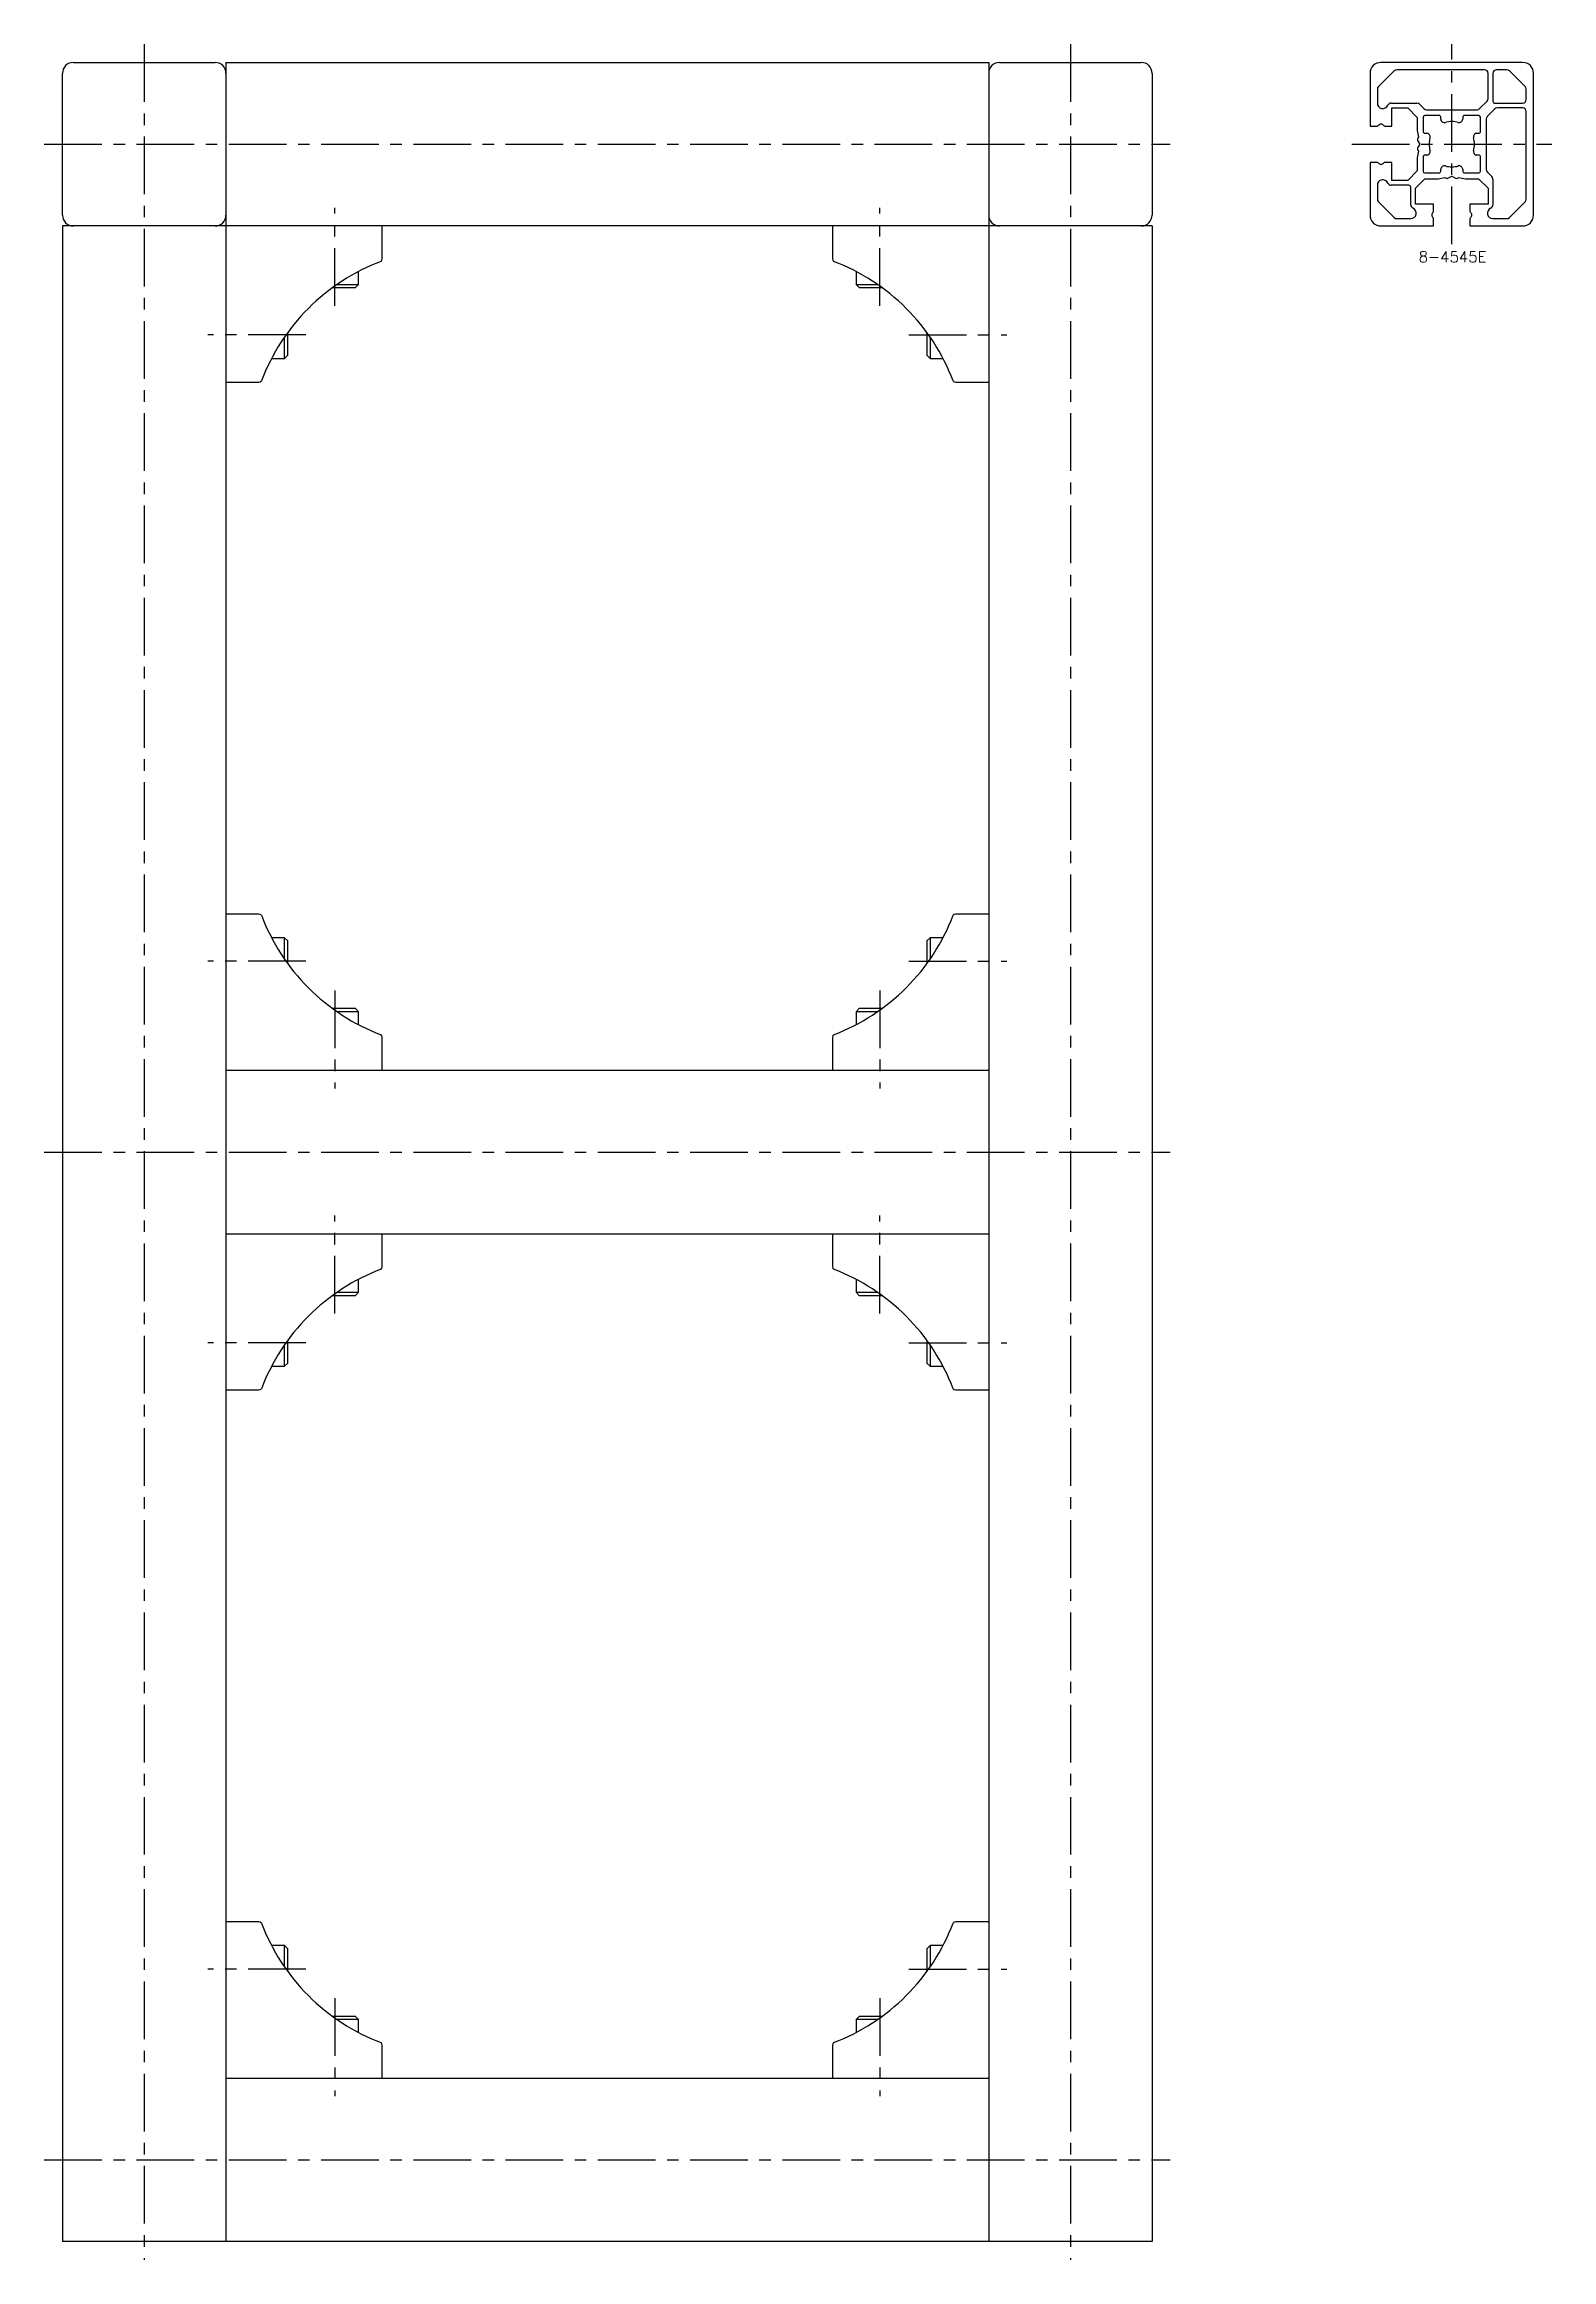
# Model space of a CAD drawing. Extents: x -5 to 776, y -8 to 975.
# Drawn here: x 361 to 776, y 5 to 615 of the extents above; entities that cross this region are included whole.
import ezdxf

# ---------------------------------------------------------------- set-up
doc = ezdxf.new("R2010")
doc.units = 0
doc.header["$LTSCALE"] = 0.5
doc.linetypes.add('CENTER', pattern=[50.8, 31.75, -6.35, 6.35, -6.35])
for name, color, linetype in [('MSM_CENTER', 1, 'CENTER'), ('MSM_CONTINUOUS', 7, 'CONTINUOUS'), ('MSM_PART_NUMBER', 7, 'CONTINUOUS')]:
    doc.layers.add(name, color=color, linetype=linetype)
doc.styles.get("Standard").update_dxf_attribs({"font": 'txt.shx', "height": 3, "bigfont": 'bigfont.shx'})

# ---------------------------------------------------------------- blocks, each defined once
blk = doc.blocks.new('*U10')
at = {"layer": 'MSM_PART_NUMBER'}
blk.add_text('8-4545E', height=3, dxfattribs=at).set_placement((739.39, 554.97))

msp = doc.modelspace()

# ---------------------------------------------------------------- linework, layer by layer
at = {"layer": 'MSM_CENTER'}
for p, q in [((388.5, 615), (388.5, 5)), ((643.5, 615), (643.5, 5)), ((748.5, 560), (748.5, 615)), ((361, 587.5), (671, 587.5)), ((721, 587.5), (776, 587.5)), ((441, 543), (441, 570)), ((591, 543), (591, 570)), ((433, 535), (406, 535)), ((599, 535), (626, 535)), ((433, 362.5), (406, 362.5)), ((599, 362.5), (626, 362.5)), ((441, 354.5), (441, 327.5)), ((591, 354.5), (591, 327.5)), ((361, 310), (671, 310)), ((441, 265.5), (441, 292.5)), ((591, 265.5), (591, 292.5)), ((433, 257.5), (406, 257.5)), ((599, 257.5), (626, 257.5)), ((433, 85), (406, 85)), ((599, 85), (626, 85)), ((441, 77), (441, 50)), ((591, 77), (591, 50)), ((361, 32.5), (671, 32.5))]:
    msp.add_line(p, q, dxfattribs=at)
at = {"layer": 'MSM_CONTINUOUS'}
for p, q in [((369, 610), (408, 610)), ((411, 610), (411, 10)), ((411, 610), (621, 610)), ((621, 610), (621, 10)), ((624, 610), (663, 610)), ((768, 610), (729, 610)), ((366, 568), (366, 607)), ((666, 607), (666, 568)), ((726, 607), (726, 592.5)), ((732.65, 607.71), (728.29, 603.35)), ((757.5, 608), (733.35, 608)), ((758.5, 600.04), (758.5, 607)), ((759.8, 607), (759.8, 599.3)), ((763.65, 608), (760.8, 608)), ((768.71, 603.35), (764.35, 607.71)), ((771, 568), (771, 607)), ((728, 602.65), (728, 598.8)), ((731.79, 598.8), (738.91, 598.8)), ((739.61, 598.51), (740.83, 597.29)), ((756.17, 597.29), (758.21, 599.33)), ((760.3, 598.8), (768, 598.8)), ((769, 599.8), (769, 602.65)), ((726, 592.5), (727.98, 592.5)), ((730.02, 592.5), (732, 592.5)), ((732, 592.5), (732, 597.5)), ((732, 597.5), (736.38, 597.5)), ((736.38, 597.5), (739, 594.88)), ((739, 594.88), (739, 591.29)), ((740.6, 594.9), (740.6, 591.05)), ((744.95, 595.4), (741.1, 595.4)), ((741.54, 597), (755.46, 597)), ((745.5, 594.4), (745.5, 594.85)), ((751.5, 594.85), (751.5, 594.4)), ((755.9, 595.4), (752.05, 595.4)), ((756.4, 591.05), (756.4, 594.9)), ((758, 594.46), (758, 580.54)), ((760.33, 597.21), (758.29, 595.17)), ((768, 597.5), (761.04, 597.5)), ((769, 572.35), (769, 596.5)), ((739, 591.29), (739.3, 589.4)), ((739.3, 585.6), (739, 583.71)), ((739.3, 589.4), (739.1, 589.05)), ((739.1, 588.55), (739.7, 587.5)), ((739.7, 587.5), (739.1, 586.45)), ((739.1, 585.95), (739.3, 585.6)), ((741.15, 590.5), (741.6, 590.5)), ((755.4, 590.5), (755.85, 590.5)), ((727.98, 582.5), (726, 582.5)), ((726, 582.5), (726, 568)), ((732, 582.5), (730.02, 582.5)), ((732, 577.5), (732, 582.5)), ((739, 580.12), (736.38, 577.5)), ((739, 583.71), (739, 580.12)), ((740.6, 583.95), (740.6, 580.1)), ((741.1, 579.6), (744.95, 579.6)), ((741.6, 584.5), (741.15, 584.5)), ((745.5, 580.15), (745.5, 580.6)), ((751.5, 580.6), (751.5, 580.15)), ((752.05, 579.6), (755.9, 579.6)), ((755.85, 584.5), (755.4, 584.5)), ((756.4, 580.1), (756.4, 583.95)), ((758.29, 579.83), (759.51, 578.61)), ((728, 576.2), (728, 572.35)), ((736.7, 576.2), (731.79, 576.2)), ((736.38, 577.5), (732, 577.5)), ((737.2, 570.79), (737.2, 575.7)), ((738.5, 575.38), (741.12, 578)), ((738.5, 571), (738.5, 575.38)), ((741.12, 578), (744.71, 578)), ((744.71, 578), (746.6, 578.3)), ((746.6, 578.3), (746.95, 578.1)), ((747.45, 578.1), (748.5, 578.7)), ((748.5, 578.7), (749.55, 578.1)), ((750.05, 578.1), (750.4, 578.3)), ((750.4, 578.3), (752.29, 578)), ((752.29, 578), (755.88, 578)), ((755.88, 578), (758.5, 575.38)), ((758.5, 575.38), (758.5, 571)), ((759.8, 577.91), (759.8, 570.79)), ((728.29, 571.65), (732.65, 567.29)), ((743.5, 571), (738.5, 571)), ((743.5, 569.02), (743.5, 571)), ((758.5, 571), (753.5, 571)), ((753.5, 571), (753.5, 569.02)), ((764.35, 567.29), (768.71, 571.65)), ((666, 565), (366, 565)), ((366, 565), (366, 10)), ((454, 555.91), (454, 565)), ((578, 565), (578, 555.91)), ((666, 565), (666, 10)), ((729, 565), (743.5, 565)), ((733.35, 567), (737.2, 567)), ((743.5, 565), (743.5, 566.98)), ((753.5, 566.98), (753.5, 565)), ((753.5, 565), (768, 565)), ((759.8, 567), (763.65, 567)), ((447.5, 548.87), (447.5, 552.42)), ((584.5, 552.42), (584.5, 548.87)), ((440.39, 548), (446.63, 548)), ((441.61, 548.87), (447.5, 548.87)), ((446.63, 548), (447.5, 548.87)), ((584.5, 548.87), (585.37, 548)), ((584.5, 548.87), (590.39, 548.87)), ((585.37, 548), (591.61, 548)), ((427.13, 528.5), (427.13, 534.39)), ((428, 529.37), (428, 535.61)), ((604, 535.61), (604, 529.37)), ((604.87, 534.39), (604.87, 528.5)), ((423.58, 528.5), (427.13, 528.5)), ((427.13, 528.5), (428, 529.37)), ((604, 529.37), (604.87, 528.5)), ((604.87, 528.5), (608.42, 528.5)), ((411, 522), (420.09, 522)), ((611.91, 522), (621, 522)), ((420.09, 375.5), (411, 375.5)), ((621, 375.5), (611.91, 375.5)), ((427.13, 369), (423.58, 369)), ((428, 368.13), (427.13, 369)), ((427.13, 363.11), (427.13, 369)), ((428, 361.89), (428, 368.13)), ((604.87, 369), (604, 368.13)), ((604, 368.13), (604, 361.89)), ((608.42, 369), (604.87, 369)), ((604.87, 369), (604.87, 363.11)), ((446.63, 349.5), (440.39, 349.5)), ((447.5, 348.63), (441.61, 348.63)), ((447.5, 348.63), (446.63, 349.5)), ((447.5, 345.08), (447.5, 348.63)), ((585.37, 349.5), (584.5, 348.63)), ((584.5, 348.63), (584.5, 345.08)), ((590.39, 348.63), (584.5, 348.63)), ((591.61, 349.5), (585.37, 349.5)), ((454, 332.5), (454, 341.59)), ((578, 341.59), (578, 332.5)), ((411, 332.5), (621, 332.5)), ((411, 287.5), (621, 287.5)), ((454, 278.41), (454, 287.5)), ((578, 287.5), (578, 278.41)), ((447.5, 271.37), (447.5, 274.92)), ((584.5, 274.92), (584.5, 271.37)), ((440.39, 270.5), (446.63, 270.5)), ((441.61, 271.37), (447.5, 271.37)), ((446.63, 270.5), (447.5, 271.37)), ((584.5, 271.37), (585.37, 270.5)), ((584.5, 271.37), (590.39, 271.37)), ((585.37, 270.5), (591.61, 270.5)), ((427.13, 251), (427.13, 256.89)), ((428, 251.87), (428, 258.11)), ((604, 258.11), (604, 251.87)), ((604.87, 256.89), (604.87, 251)), ((423.58, 251), (427.13, 251)), ((427.13, 251), (428, 251.87)), ((604, 251.87), (604.87, 251)), ((604.87, 251), (608.42, 251)), ((411, 244.5), (420.09, 244.5)), ((611.91, 244.5), (621, 244.5)), ((420.09, 98), (411, 98)), ((621, 98), (611.91, 98)), ((427.13, 91.5), (423.58, 91.5)), ((428, 90.63), (427.13, 91.5)), ((427.13, 85.61), (427.13, 91.5)), ((604.87, 91.5), (604, 90.63)), ((608.42, 91.5), (604.87, 91.5)), ((604.87, 91.5), (604.87, 85.61)), ((428, 84.39), (428, 90.63)), ((604, 90.63), (604, 84.39)), ((446.63, 72), (440.39, 72)), ((447.5, 71.13), (441.61, 71.13)), ((447.5, 71.13), (446.63, 72)), ((447.5, 67.58), (447.5, 71.13)), ((585.37, 72), (584.5, 71.13)), ((584.5, 71.13), (584.5, 67.58)), ((590.39, 71.13), (584.5, 71.13)), ((591.61, 72), (585.37, 72)), ((454, 55), (454, 64.09)), ((578, 64.09), (578, 55)), ((411, 55), (621, 55)), ((666, 10), (366, 10))]:
    msp.add_line(p, q, dxfattribs=at)
for centre, radius, start, end in [((369, 607), 3, 90, 180), ((408, 607), 3, 0, 90), ((624, 607), 3, 90, 180), ((663, 607), 3, 0, 90), ((729, 607), 3, 90, 180), ((768, 607), 3, 0, 90), ((733.35, 607), 1, 90, 135), ((757.5, 607), 1, 0, 90), ((760.8, 607), 1, 90, 180), ((763.65, 607), 1, 45, 90), ((729, 602.65), 1, 135, 180), ((729.5, 598.8), 1.5, 180, 336.42182), ((731.79, 597.8), 1, 90, 156.42182), ((738.91, 597.8), 1, 45, 90), ((757.5, 600.04), 1, 315, 0), ((760.3, 599.3), 0.5, 180, 270), ((768, 599.8), 1, 270, 0), ((768, 602.65), 1, 0, 45), ((727.98, 592.8), 0.3, 270, 322.02013), ((729, 592), 1, 37.97987, 142.02013), ((730.02, 592.8), 0.3, 217.97987, 270), ((741.1, 594.9), 0.5, 90, 180), ((741.54, 598), 1, 225, 270), ((744.95, 594.85), 0.55, 0, 90), ((746.45, 594.4), 0.95, 180, 286.54225), ((748.5, 587.5), 6.25, 73.45775, 106.54225), ((750.55, 594.4), 0.95, 253.45775, 0), ((752.05, 594.85), 0.55, 90, 180), ((755.46, 598), 1, 270, 315), ((755.9, 594.9), 0.5, 0, 90), ((759, 594.46), 1, 135, 180), ((761.04, 596.5), 1, 90, 135), ((768, 596.5), 1, 0, 90), ((739.53, 588.8), 0.5, 150, 210), ((739.53, 586.2), 0.5, 150, 210), ((741.15, 591.05), 0.55, 180, 270), ((741.6, 589.55), 0.95, 343.45775, 90), ((741.6, 585.45), 0.95, 270, 16.54225), ((748.5, 587.5), 6.25, 163.45775, 196.54225), ((755.4, 589.55), 0.95, 90, 196.54225), ((755.4, 585.45), 0.95, 163.45775, 270), ((748.5, 587.5), 6.25, 343.45775, 16.54225), ((755.85, 591.05), 0.55, 270, 0), ((727.98, 582.2), 0.3, 37.97987, 90), ((729, 583), 1, 217.97987, 322.02013), ((730.02, 582.2), 0.3, 90, 142.02013), ((741.15, 583.95), 0.55, 90, 180), ((741.1, 580.1), 0.5, 180, 270), ((744.95, 580.15), 0.55, 270, 0), ((746.45, 580.6), 0.95, 73.45775, 180), ((748.5, 587.5), 6.25, 253.45775, 286.54225), ((750.55, 580.6), 0.95, 0, 106.54225), ((752.05, 580.15), 0.55, 180, 270), ((755.85, 583.95), 0.55, 0, 90), ((755.9, 580.1), 0.5, 270, 0), ((759, 580.54), 1, 180, 225), ((729.5, 576.2), 1.5, 23.57818, 180), ((731.79, 577.2), 1, 203.57818, 270), ((736.7, 575.7), 0.5, 0, 90), ((747.2, 578.53), 0.5, 240, 300), ((749.8, 578.53), 0.5, 240, 300), ((758.8, 577.91), 1, 0, 45), ((369, 568), 3, 180, 270), ((408, 568), 3, 270, 0), ((624, 568), 3, 180, 270), ((663, 568), 3, 270, 0), ((729, 568), 3, 180, 270), ((729, 572.35), 1, 180, 225), ((738.2, 570.79), 1, 180, 246.42182), ((737.2, 568.5), 1.5, 270, 66.42182), ((744, 568), 1, 127.97987, 232.02013), ((743.2, 569.02), 0.3, 307.97987, 0), ((753.8, 569.02), 0.3, 180, 232.02013), ((753, 568), 1, 307.97987, 52.02013), ((759.8, 568.5), 1.5, 113.57818, 270), ((758.8, 570.79), 1, 293.57818, 0), ((768, 568), 3, 270, 0), ((768, 572.35), 1, 315, 0), ((733.35, 568), 1, 225, 270), ((743.2, 566.98), 0.3, 0, 52.02013), ((753.8, 566.98), 0.3, 127.97987, 180), ((763.65, 568), 1, 270, 315), ((473.78, 502.22), 56.67, 110.7505, 159.2495), ((453, 555.91), 1, 315, 0), ((579, 555.91), 1, 180, 225), ((558.22, 502.22), 56.67, 20.7505, 69.2495), ((420.09, 523), 1, 270, 315), ((611.91, 523), 1, 225, 270), ((420.09, 374.5), 1, 45, 90), ((473.78, 395.28), 56.67, 200.7505, 249.2495), ((558.22, 395.28), 56.67, 290.7505, 339.2495), ((611.91, 374.5), 1, 90, 135), ((453, 341.59), 1, 0, 45), ((579, 341.59), 1, 135, 180), ((473.78, 224.72), 56.67, 110.7505, 159.2495), ((453, 278.41), 1, 315, 0), ((579, 278.41), 1, 180, 225), ((558.22, 224.72), 56.67, 20.7505, 69.2495), ((420.09, 245.5), 1, 270, 315), ((611.91, 245.5), 1, 225, 270), ((420.09, 97), 1, 45, 90), ((473.78, 117.78), 56.67, 200.7505, 249.2495), ((558.22, 117.78), 56.67, 290.7505, 339.2495), ((611.91, 97), 1, 90, 135), ((453, 64.09), 1, 0, 45), ((579, 64.09), 1, 135, 180)]:
    msp.add_arc(centre, radius, start, end, dxfattribs=at)

# ---------------------------------------------------------------- block references
msp.add_blockref('*U10', (0, 0), dxfattribs=at)

doc.saveas('drawing.dxf')
